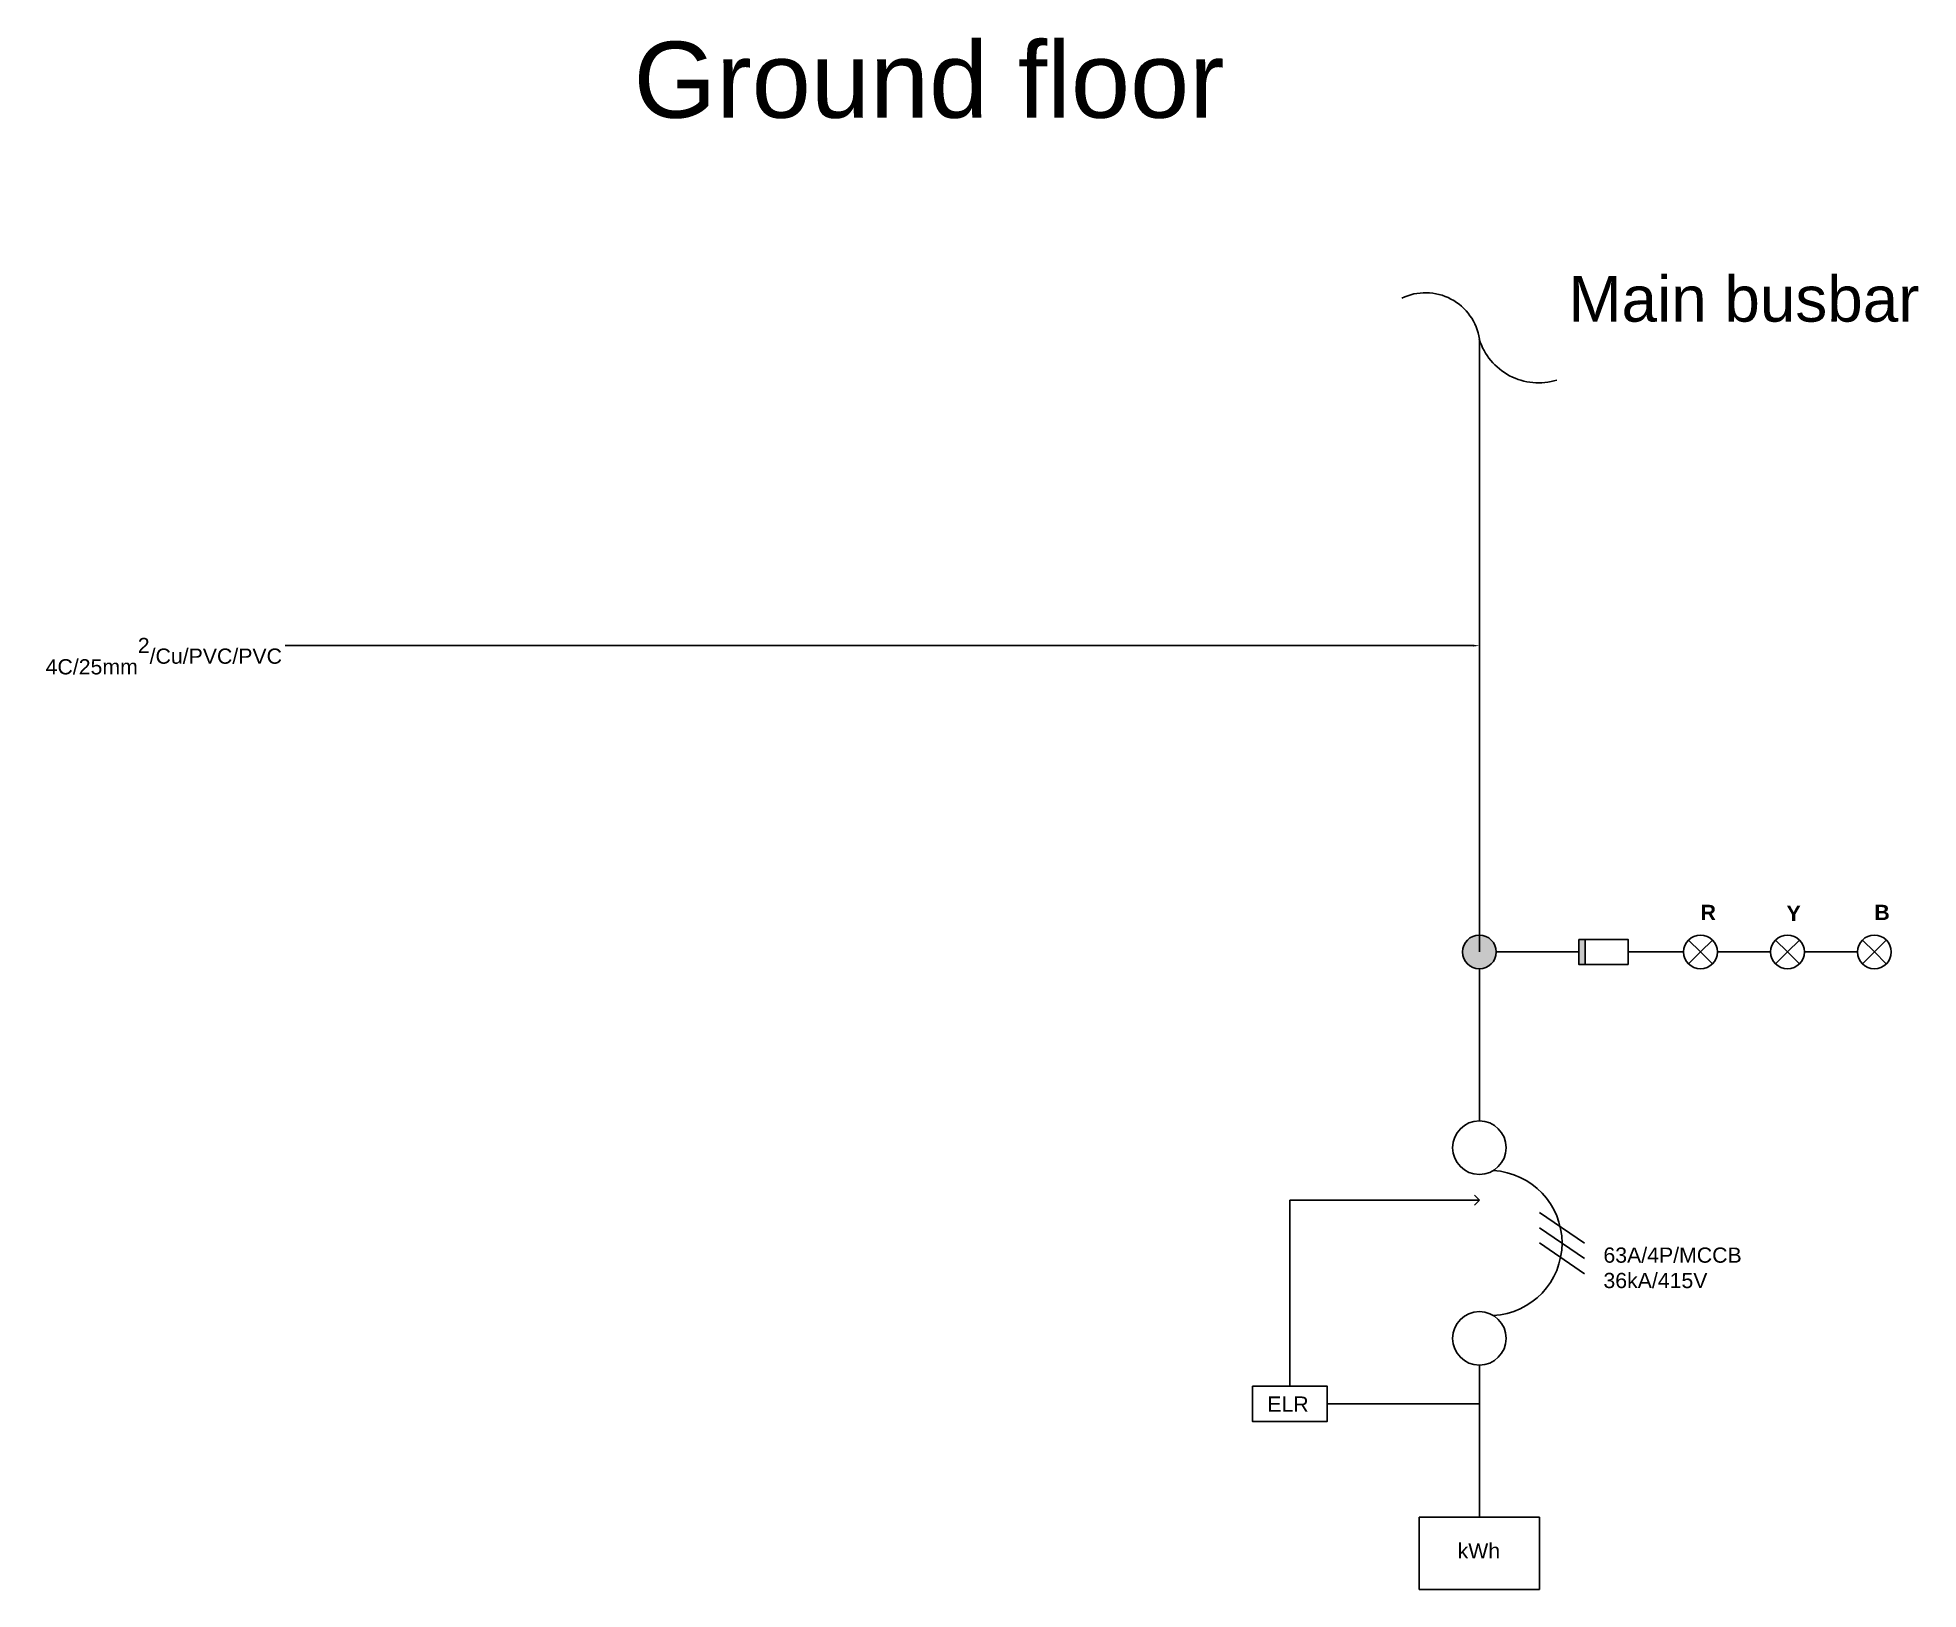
# Model space of a CAD drawing. Header units: millimetres. Extents: x 2231 to 7696, y 3773 to 5833.
# Drawn here: x 5149 to 6385, y 4756 to 5776 of the extents above; entities that cross this region are included whole.
import ezdxf
from ezdxf import colors
from ezdxf.entities.mleader import LeaderData, LeaderLine
from ezdxf.math import Vec2, Vec3

# ---------------------------------------------------------------- set-up
doc = ezdxf.new("R2010")
doc.units = ezdxf.units.MM
doc.styles.add('Annotative', font='')
doc.styles.get("Standard").update_dxf_attribs({"font": ''})
doc.styles.get('Annotative').set_extended_font_data('Arial')
doc.styles.get('Standard').set_extended_font_data('Arial')

msp = doc.modelspace()

# ---------------------------------------------------------------- texts
at = {"insert": (5540.6, 5773.2), "char_height": 50, "attachment_point": 1, "style": 'Annotative'}
msp.add_mtext_dynamic_manual_height_columns('{\\fArial Unicode MS|b0|i0|c0|p2;Ground floor}', width=1302.939, gutter_width=12.5, heights=[0], dxfattribs=at)
at = {"attachment_point": 1}
for s, width, insert, char_height in [('Main busbar', 259.377, (6154.7, 5619.2), 30), ('{\\fArial|b1|i0|c0|p34;\\C240;\\c2367469;R}', 16.782, (6241.5, 5206), 10), ('{\\fArial|b1|i0|c0|p34;\\C41;\\c5369588;Y}', 16.782, (6298, 5205.4), 10), ('{\\fArial|b1|i0|c0|p34;\\C5;B}', 16.782, (6355.7, 5206), 10), ('63A/4P/MCCB\\P36kA/415V', 133.976, (6177.7, 4980.8), 10), ('ELR', 41.106, (5956.9, 4882.9), 10), ('kWh', 4.973, (6081.9, 4786.5), 10)]:
    msp.add_mtext_dynamic_manual_height_columns(s, width=width, gutter_width=12.5, heights=[0], dxfattribs=dict(at, insert=insert, char_height=char_height))

# ---------------------------------------------------------------- blocks, each defined once
blk = doc.blocks.new('*U1')
blk.add_line((-14.8, 10.1), (14.8, -10.1))
blk = doc.blocks.new('*U2')
at = {"color": 0, "linetype": 'ByBlock', "lineweight": -2, "transparency": 16777216}
for p in [(0, 20), (0, 10), (0, 0)]:
    blk.add_blockref('*U1', p, dxfattribs=at)

# ---------------------------------------------------------------- hatches: boundary and pattern name
h = msp.add_hatch(color=256)
h.dxf.hatch_style = 1
h.paths.add_polyline_path([(6107.2, 5175, 1), (6085.1, 5175, 1)])
h = msp.add_hatch(color=256)
h.dxf.hatch_style = 1
h.paths.add_polyline_path([(6165.8, 5183.2), (6161.5, 5183.2), (6161.5, 5166.8), (6165.8, 5166.8)])

# ---------------------------------------------------------------- linework, layer by layer
for p, q in [((6096.2, 5577.7), (6096.2, 5175)), ((6165.8, 5183.2), (6165.8, 5166.8)), ((6241.5, 5175), (6233.6, 5182.8)), ((6241.5, 5175), (6249.3, 5182.8)), ((6298.6, 5175), (6290.8, 5182.8)), ((6298.6, 5175), (6306.4, 5182.8)), ((6355.7, 5175), (6347.9, 5182.8)), ((6355.7, 5175), (6363.5, 5182.8)), ((6107.2, 5175), (6161.5, 5175)), ((6193.9, 5175), (6230.4, 5175)), ((6241.5, 5175), (6233.6, 5167.2)), ((6241.5, 5175), (6249.3, 5167.2)), ((6252.5, 5175), (6287.5, 5175)), ((6298.6, 5175), (6290.8, 5167.2)), ((6298.6, 5175), (6306.4, 5167.2)), ((6309.6, 5175), (6344.6, 5175)), ((6355.7, 5175), (6347.9, 5167.2)), ((6355.7, 5175), (6363.5, 5167.2)), ((6096.2, 5163.9), (6096.2, 5063.9)), ((5971.7, 4889.7), (5971.7, 5011.9)), ((5971.7, 5011.9), (6096.2, 5011.9)), ((6096.2, 5011.9), (6092.9, 5015.2)), ((6096.2, 5011.9), (6092.9, 5008.7)), ((6096.2, 4903.5), (6096.2, 4803.5)), ((6096.2, 4878), (5996.2, 4878))]:
    msp.add_line(p, q)
for points in [[(6161.5, 5183.2), (6193.9, 5183.2), (6193.9, 5166.8), (6161.5, 5166.8)], [(5947.2, 4889.7), (5996.2, 4889.7), (5996.2, 4866.4), (5947.2, 4866.4)], [(6056.7, 4803.5), (6135.6, 4803.5), (6135.6, 4756.1), (6056.7, 4756.1)]]:
    msp.add_lwpolyline(points, close=True)
for centre, radius in [((6096.2, 5175), 11.1), ((6241.5, 5175), 11.1), ((6298.6, 5175), 11.1), ((6355.7, 5175), 11.1), ((6096.2, 5046.4), 17.6), ((6096.2, 4921.1), 17.6)]:
    msp.add_circle(centre, radius)
for centre, radius, start, end in [((6060.8, 5572.3), 35.9, 8.695, 115.7253), ((6135.1, 5589.8), 40.8, 197.2101, 287.2101), ((6102.8, 4983.7), 47.7, 273.0392, 86.9608)]:
    msp.add_arc(centre, radius, start, end)

# ---------------------------------------------------------------- block references
msp.add_blockref('*U2', (6150.5, 4973.7))

msp.set_redraw_order([(e.dxf.handle, doc.entitydb.next_handle()) for e in msp.query("TEXT MTEXT ATTDEF DIMENSION ARC_DIMENSION")])  # texts and dimensions are drawn at this point

# ---------------------------------------------------------------- leaders
ml = msp.add_multileader_mtext('Standard')
ml.set_content('4C/25mm{\\A1;\\S2^ ;/Cu/PVC/PVC}', color=256)
ml.set_leader_properties()
ml.build(insert=Vec2(0, 0))
ctx = ml.context
ctx.base_point, ctx.char_height, ctx.plane_origin = Vec3(5153.6, 5376.3), 10, Vec3(6096.2, 5376.3)
ctx.text_align_type = 2
notes = []
notes.append((ctx, [(0, (1, 1, 0), (5319.6, 5376.3), (-1, 0), 8, [(0, [(6096.2, 5376.3)], 0, [])])]))
ctx.mtext.insert, ctx.mtext.alignment, ctx.mtext.flow_direction = Vec3(5309.6, 5381.4), 3, 5
for ctx, leaders in notes:
    for number, flags, end, landing, length, lines in leaders:
        leader = LeaderData()
        leader.index, (leader.has_last_leader_line, leader.has_dogleg_vector, leader.attachment_direction) = number, flags
        leader.last_leader_point, leader.dogleg_vector, leader.dogleg_length = Vec3(end), Vec3(landing), length
        for number, points, colour, breaks in lines:
            line = LeaderLine()
            line.index, line.vertices, line.color, line.breaks = number, Vec3.list(points), colors.encode_raw_color(colour), breaks
            leader.lines.append(line)
        ctx.leaders.append(leader)

doc.saveas('drawing.dxf')
